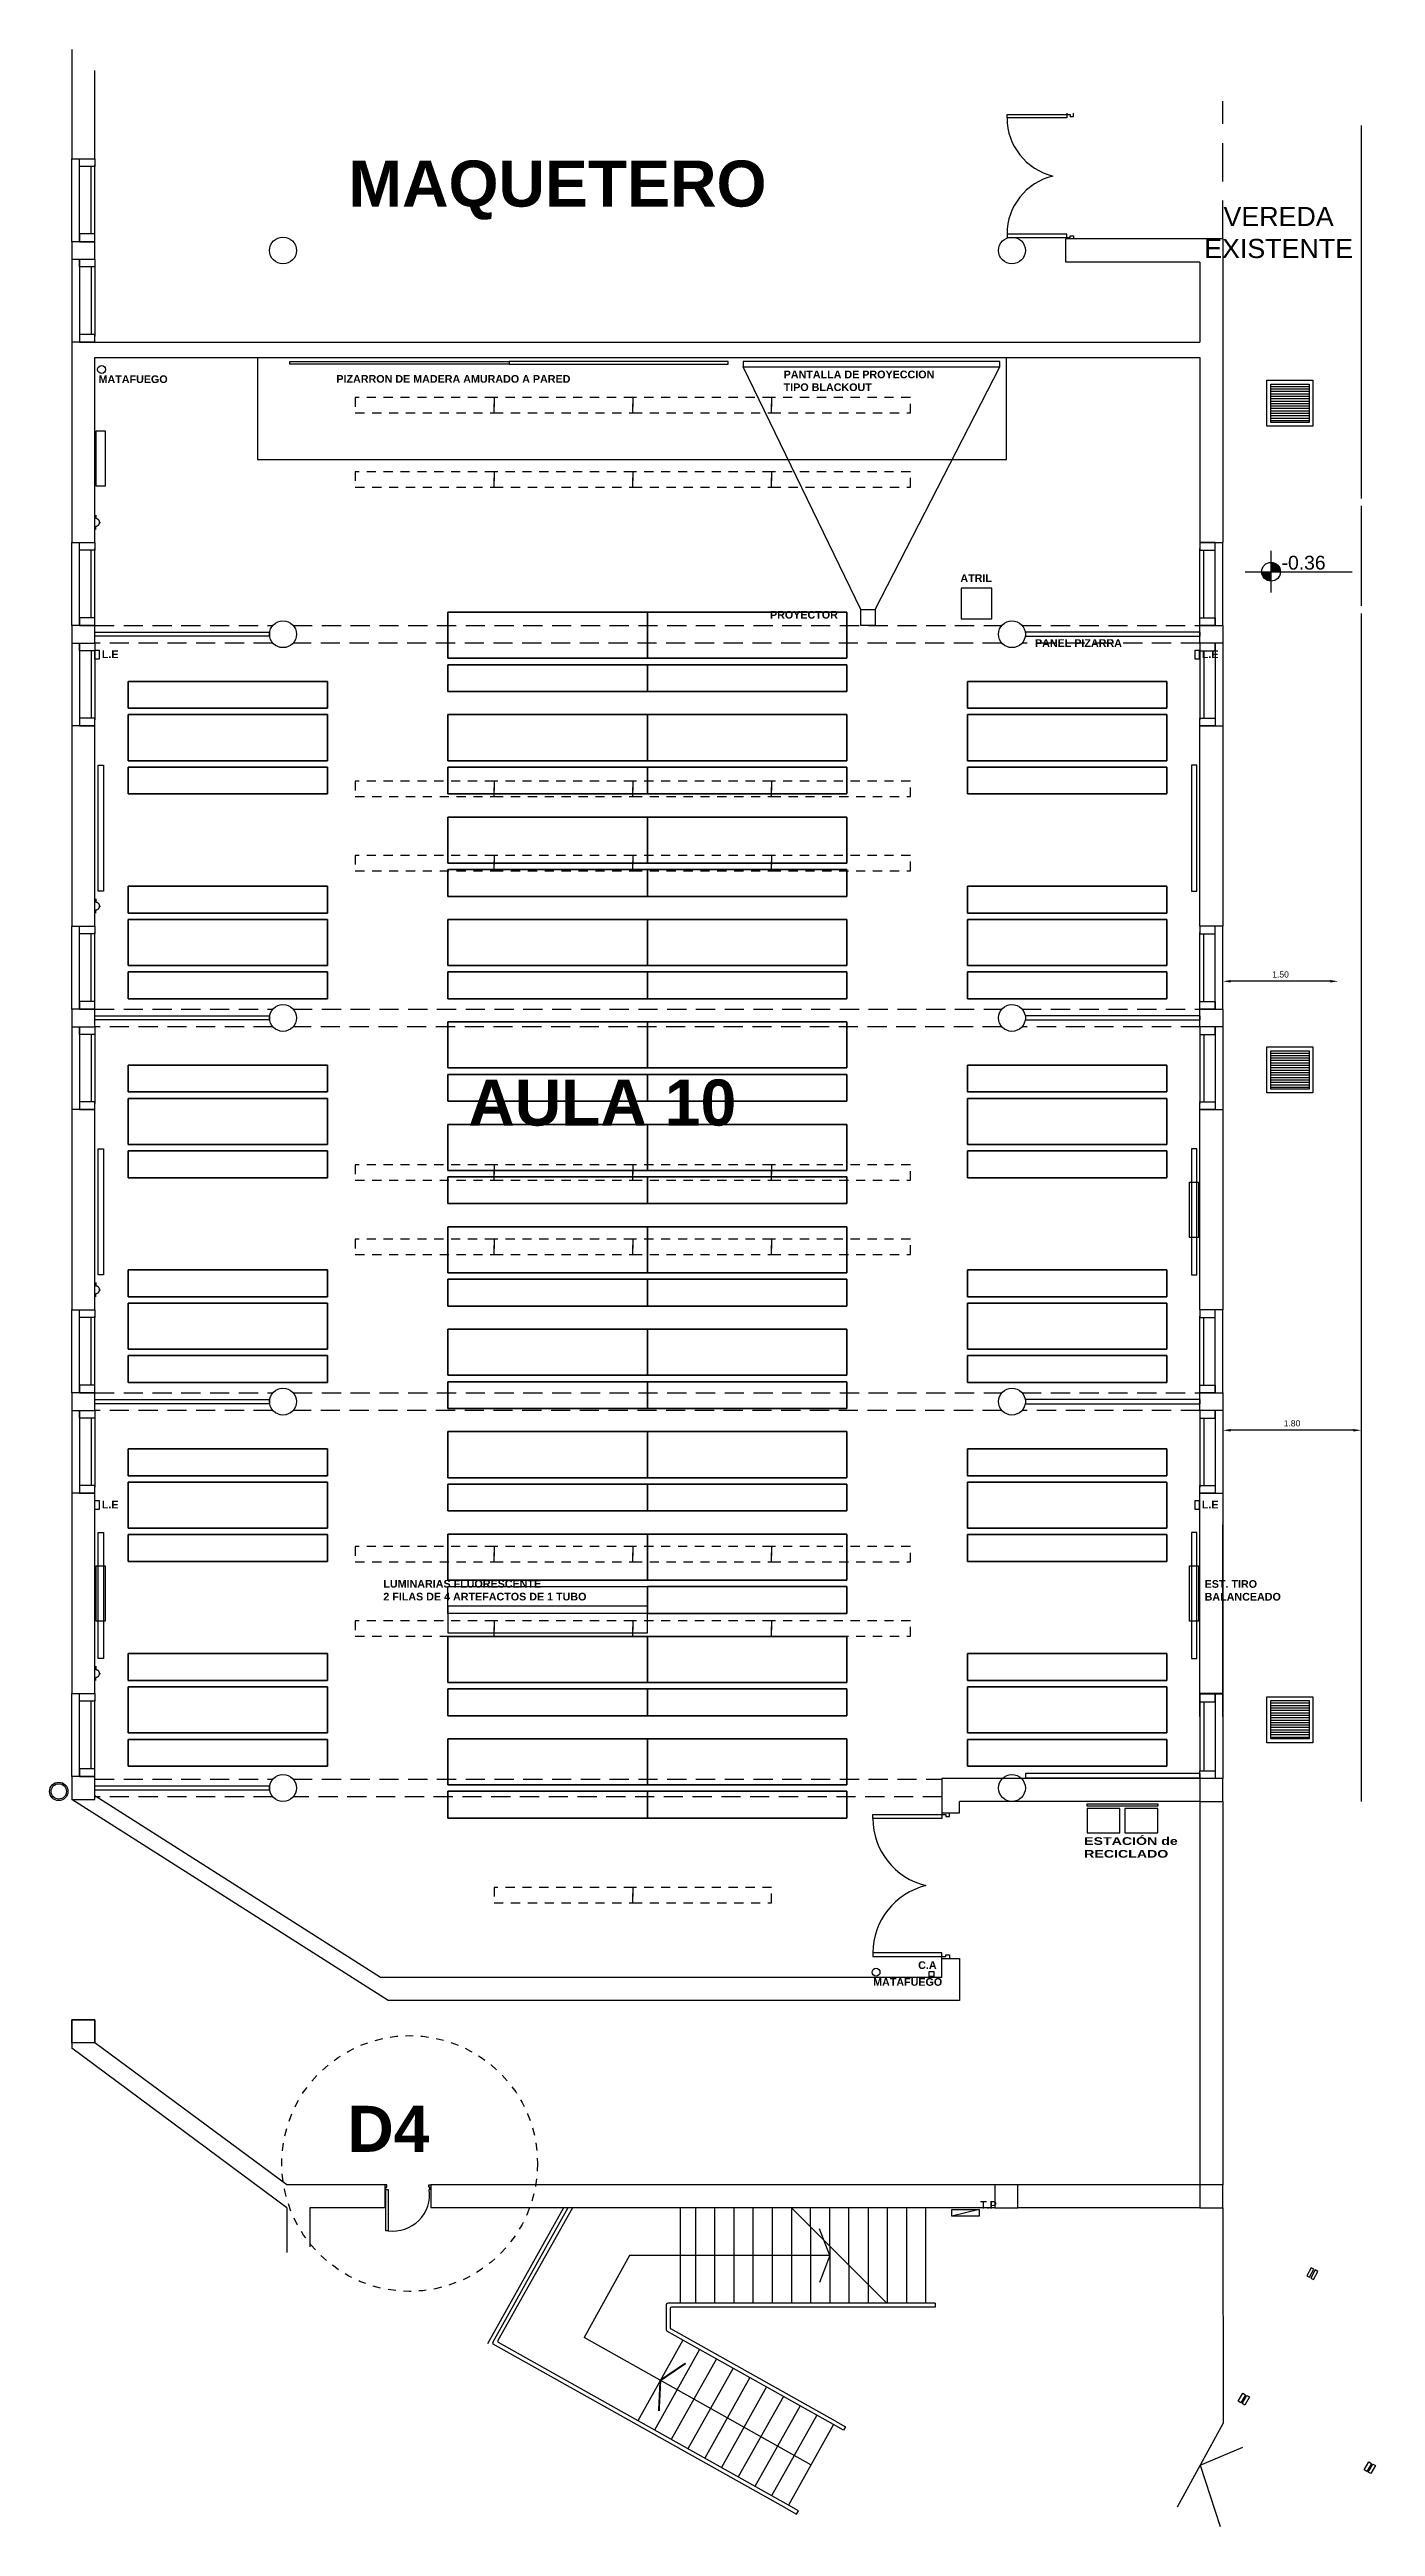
# Model space of a CAD drawing. Header units: millimetres. Extents: x 1842.4 to 1859.6, y 982.4 to 1014.6.
import ezdxf

# ---------------------------------------------------------------- set-up
doc = ezdxf.new("R2010")
doc.units = ezdxf.units.MM
doc.linetypes.add('ACAD_ISO02W100', pattern=[15, 12, -3])
doc.linetypes.add('DASHED', pattern=[0.75, 0.5, -0.25])
for name, color, linetype in [('01', 1, 'Continuous'), ('1', 1, 'Continuous'), ('A-CARPINTERIAS PUERTAS', 2, 'Continuous'), ('A-CARPINTERIAS VENTANAS', 2, 'Continuous'), ('A-ESCALERAS', 6, 'Continuous'), ('A-MUROS', 5, 'Continuous'), ('A-PROYECCION', 3, 'DASHED'), ('BLOQUES', 1, 'Continuous'), ('dib - muro vista2', 2, 'Continuous'), ('dib - texto', 2, 'Continuous'), ('dib-carp vista 1', 1, 'Continuous'), ('dib-columnas', 6, 'Continuous'), ('dib-revoque', 14, 'Continuous'), ('E-COLUMNAS CILINDRICAS', 6, 'Continuous'), ('ESTRUCTURA', 6, 'Continuous'), ('ESTUFAS', 50, 'Continuous'), ('iluminacion LED', 10, 'Continuous'), ('IN dib', 1, 'Continuous'), ('LUZ EMERGENCIA', 2, 'Continuous'), ('matafuegos', 1, 'Continuous'), ('mobiliario aulas', 7, 'Continuous'), ('MUROS', 4, 'Continuous'), ('SOLADOS EXTERIORES', 8, 'Continuous'), ('sonido', 1, 'Continuous'), ('T-LOCALES', 7, 'Continuous'), ('TABLERO PRINCIPAL', 1, 'Continuous'), ('TEXTO1-100', 1, 'Continuous'), ('tomas', 10, 'Continuous'), ('VISTA', 1, 'Continuous'), ('VISTA2', 2, 'Continuous')]:
    doc.layers.add(name, color=color, linetype=linetype)
doc.layers.add('SUPERFICIES', color=6, linetype='Continuous', plot=False)
doc.styles.add('ARIAL', font='swisseb.ttf', dxfattribs={"width": 1.32})
doc.styles.get("Standard").update_dxf_attribs({"font": 'arial.ttf'})
doc.styles.add('STYLE1', font='swisseb.ttf', dxfattribs={"width": 1.32})
doc.styles.add('STYLE2', font='arial.ttf')
doc.dimstyles.new('COTAS2', dxfattribs={"dimtxt": 0.2, "dimasz": 0.25, "dimexe": 0.2, "dimexo": 0.2, "dimgap": 0.12, "dimtad": 1, "dimzin": 0, "dimdsep": 46, "dimtxsty": 'STYLE2', "dimcen": 2.5, "dimse1": 1, "dimse2": 1, "dimclrd": 1, "dimclre": 1, "dimclrt": 2, "dimadec": 0, "dimazin": 0, "dimtfac": 1, "dimtdec": 4, "dimtofl": 0, "dimtmove": 1, "dimatfit": 3, "dimfxl": 1, "dimtolj": 1, "dimtzin": 0, "dimarcsym": 0})

# ---------------------------------------------------------------- blocks, each defined once
blk = doc.blocks.new('P90DOBLE')
at = {"color": 3}
for points in [[(-0.00254, 0.04764), (-0.00254, 0.04637), (-0.0254, 0.04637), (-0.0254, 0.04764)], [(-0.00254, 0.00062), (-0.00254, 0.00189), (-0.0254, 0.00189), (-0.0254, 0.00062)]]:
    blk.add_lwpolyline(points, close=True, dxfattribs=at)
at = {"color": 2}
for points in [[(-0.00254, 0.04826), (-0.00254, 0.04764), (-0.00127, 0.04764), (-0.00127, 0.047), (0, 0.047), (0, 0.04764), (0, 0.04764), (0, 0.04826)], [(-0.00254, 0), (-0.00254, 0.00062), (-0.00127, 0.00062), (-0.00127, 0.00126), (0, 0.00126), (0, 0.00062), (0, 0.00062), (0, 0)]]:
    blk.add_lwpolyline(points, dxfattribs=at)
at = {"color": 1}
for centre, start, end in [((-0.00254, 0.04637), 180, 256.57303), ((-0.00254, 0.00189), 103.42697, 180)]:
    blk.add_arc(centre, 0.02286, start, end, dxfattribs=at)
blk = doc.blocks.new('SIMB cota nivel planta')
at = {"layer": '1'}
h = blk.add_hatch(color=256, dxfattribs=at)
h.dxf.hatch_style = 1
h.paths.add_polyline_path([(0, 0), (-0.122, 0, 0.414214), (0, -0.122)])
h = blk.add_hatch(color=256, dxfattribs=at)
h.dxf.hatch_style = 1
h.paths.add_polyline_path([(0, 0.122), (0, 0), (0.122, 0, 0.414214)])
for points in [[(-0.339, 0), (1.057, 0), (1.057, 0)], [(0, -0.271), (0, 0.271), (0, 0.271)]]:
    blk.add_lwpolyline(points, dxfattribs=at)
blk.add_circle((0, 0), 0.122, dxfattribs=at)
at = {"layer": '1', "style": 'STYLE2'}
blk.add_attdef('+/-0.00', (0.137, 0.028), '', height=0.18, dxfattribs=at)
blk = doc.blocks.new('*D146')
at = {"layer": '01', "color": 1, "lineweight": -2, "transparency": 16777216}
blk.add_line((-690.91, 221.43), (-692.21, 221.43), dxfattribs=at)
at = {"layer": '01', "color": 1, "transparency": 16777216}
for points in [[(-692.21, 221.447), (-692.21, 221.414), (-692.31, 221.43)], [(-690.91, 221.447), (-690.91, 221.414), (-690.81, 221.43)]]:
    blk.add_solid(points, dxfattribs=at)
at = {"layer": '01', "color": 2, "transparency": 16777216, "insert": (-691.56, 221.519), "char_height": 0.08, "attachment_point": 5, "style": 'STYLE2'}
blk.add_mtext('\\A1;1.50', dxfattribs=at)
blk = doc.blocks.new('*D147')
at = {"layer": '01', "color": 1, "lineweight": -2, "transparency": 16777216}
blk.add_line((-690.61, 215.58), (-692.21, 215.58), dxfattribs=at)
at = {"layer": '01', "color": 1, "transparency": 16777216}
for points in [[(-692.21, 215.596), (-692.21, 215.563), (-692.31, 215.58)], [(-690.61, 215.596), (-690.61, 215.563), (-690.51, 215.58)]]:
    blk.add_solid(points, dxfattribs=at)
at = {"layer": '01', "color": 2, "transparency": 16777216, "insert": (-691.41, 215.669), "char_height": 0.08, "attachment_point": 5, "style": 'STYLE2'}
blk.add_mtext('\\A1;1.80', dxfattribs=at)
blk = doc.blocks.new('aula10')
at = {"layer": 'IN dib', "ltscale": 0.1}
h = blk.add_hatch(dxfattribs=at)
h.set_pattern_fill('LINE,_O', color=256, scale=0.01, angle=180)
h.set_pattern_definition([(180, (-297.306374, 7e-07), (-4e-18, -0.03175), [])])
h.paths.add_polyline_path([(-691.688, 229.213), (-691.188, 229.213), (-691.188, 228.713), (-691.688, 228.713)])
h = blk.add_hatch(dxfattribs=at)
h.set_pattern_fill('LINE,_O', color=256, scale=0.01, angle=180)
h.set_pattern_definition([(180, (-297.306374, -8.686763), (-4e-18, -0.03175), [])])
h.paths.add_polyline_path([(-691.688, 220.526), (-691.188, 220.526), (-691.188, 220.026), (-691.688, 220.026)])
h = blk.add_hatch(dxfattribs=at)
h.set_pattern_fill('LINE,_O', color=256, scale=0.01, angle=180)
h.set_pattern_definition([(180, (-297.306374, -17.155912), (-4e-18, -0.03175), [])])
h.paths.add_polyline_path([(-691.688, 212.057), (-691.188, 212.057), (-691.188, 211.557), (-691.688, 211.557)])
at = {"color": 2}
for points in [[(-703.233, 205.685), (-703.221, 205.685), (-703.221, 205.717), (-703.205, 205.717), (-703.205, 205.749), (-703.221, 205.749), (-703.221, 205.749), (-703.233, 205.749)], [(-702.633, 205.685), (-702.645, 205.685), (-702.645, 205.717), (-702.661, 205.717), (-702.661, 205.749), (-702.645, 205.749), (-702.645, 205.749), (-702.633, 205.749)]]:
    blk.add_lwpolyline(points, dxfattribs=at)
at = {"color": 3}
blk.add_lwpolyline([(-703.221, 205.685), (-703.189, 205.685), (-703.189, 205.149), (-703.221, 205.149)], close=True, dxfattribs=at)
at = {"layer": '1'}
for p, q in [((-690.51, 232.581), (-690.51, 227.724)), ((-690.51, 227.624), (-690.51, 226.324)), ((-690.51, 226.224), (-690.51, 221.215))]:
    blk.add_line(p, q, dxfattribs=at)
blk.add_lwpolyline([(-693.16, 210.682), (-694.082, 210.682), (-694.082, 210.712), (-693.16, 210.712)], close=True, dxfattribs=at)
for points in [[(-693.652, 210.652), (-694.082, 210.652)], [(-694.082, 210.652), (-694.082, 210.332), (-693.652, 210.332), (-693.652, 210.652)], [(-693.16, 210.652), (-693.59, 210.652)], [(-693.59, 210.652), (-693.59, 210.332), (-693.16, 210.332), (-693.16, 210.652)]]:
    blk.add_lwpolyline(points, dxfattribs=at)
at = {"layer": 'A-CARPINTERIAS VENTANAS'}
for p, q in [((-707.31, 231.068), (-707.31, 232.148)), ((-707.21, 231.068), (-707.21, 232.068)), ((-707.01, 231.168), (-707.01, 232.068)), ((-707.06, 231.168), (-707.06, 232.048)), ((-707.31, 230.838), (-707.31, 229.758)), ((-707.21, 230.838), (-707.21, 229.838)), ((-707.06, 230.738), (-707.06, 229.858)), ((-707.01, 230.738), (-707.01, 229.838)), ((-707.31, 226.068), (-707.31, 227.148)), ((-707.21, 226.068), (-707.21, 227.068)), ((-707.06, 226.168), (-707.06, 227.048)), ((-707.01, 226.168), (-707.01, 227.068)), ((-692.61, 226.168), (-692.61, 227.068)), ((-692.56, 226.168), (-692.56, 227.048)), ((-692.41, 226.068), (-692.41, 227.068)), ((-692.31, 226.068), (-692.31, 227.148)), ((-707.31, 225.838), (-707.31, 224.758)), ((-707.21, 225.838), (-707.21, 224.838)), ((-707.06, 225.738), (-707.06, 224.858)), ((-707.01, 225.738), (-707.01, 224.838)), ((-692.61, 225.738), (-692.61, 224.838)), ((-692.56, 225.738), (-692.56, 224.858)), ((-692.41, 225.838), (-692.41, 224.838)), ((-692.31, 225.838), (-692.31, 224.758)), ((-707.31, 221.068), (-707.31, 222.148)), ((-707.21, 221.068), (-707.21, 222.068)), ((-707.01, 221.168), (-707.01, 222.068)), ((-692.61, 221.168), (-692.61, 222.068)), ((-692.41, 221.068), (-692.41, 222.068)), ((-692.31, 221.068), (-692.31, 222.148)), ((-707.06, 221.168), (-707.06, 222.048)), ((-692.56, 221.168), (-692.56, 222.048)), ((-707.31, 220.838), (-707.31, 219.758)), ((-707.21, 220.838), (-707.21, 219.838)), ((-692.41, 220.838), (-692.41, 219.838)), ((-692.31, 220.838), (-692.31, 219.758)), ((-707.06, 220.738), (-707.06, 219.858)), ((-707.01, 220.738), (-707.01, 219.838)), ((-692.61, 220.738), (-692.61, 219.838)), ((-692.56, 220.738), (-692.56, 219.858)), ((-707.31, 216.068), (-707.31, 217.148)), ((-707.21, 216.068), (-707.21, 217.068)), ((-707.06, 216.168), (-707.06, 217.048)), ((-707.01, 216.168), (-707.01, 217.068)), ((-692.61, 216.168), (-692.61, 217.068)), ((-692.56, 216.168), (-692.56, 217.048)), ((-692.41, 216.068), (-692.41, 217.068)), ((-692.31, 216.068), (-692.31, 217.148)), ((-707.31, 215.838), (-707.31, 214.758)), ((-707.21, 215.838), (-707.21, 214.838)), ((-707.06, 215.738), (-707.06, 214.858)), ((-707.01, 215.738), (-707.01, 214.838)), ((-692.61, 215.738), (-692.61, 214.838)), ((-692.56, 215.738), (-692.56, 214.858)), ((-692.41, 215.838), (-692.41, 214.838)), ((-692.31, 215.838), (-692.31, 214.758)), ((-707.31, 211.068), (-707.31, 212.148)), ((-707.21, 211.068), (-707.21, 212.068)), ((-707.01, 211.168), (-707.01, 212.068)), ((-692.41, 212.143), (-692.41, 211.143)), ((-692.31, 212.143), (-692.31, 211.043)), ((-707.06, 211.168), (-707.06, 212.048)), ((-692.61, 212.043), (-692.61, 211.143)), ((-692.56, 212.043), (-692.56, 211.143))]:
    blk.add_line(p, q, dxfattribs=at)
for points in [[(-707.01, 232.148), (-707.01, 232.048), (-707.21, 232.048), (-707.21, 232.148)], [(-707.01, 231.068), (-707.01, 231.168), (-707.21, 231.168), (-707.21, 231.068)], [(-707.01, 230.838), (-707.01, 230.738), (-707.21, 230.738), (-707.21, 230.838)], [(-707.01, 229.758), (-707.01, 229.858), (-707.21, 229.858), (-707.21, 229.758)], [(-707.01, 227.148), (-707.01, 227.048), (-707.21, 227.048), (-707.21, 227.148)], [(-692.61, 227.148), (-692.61, 227.048), (-692.41, 227.048), (-692.41, 227.148)], [(-707.01, 226.068), (-707.01, 226.168), (-707.21, 226.168), (-707.21, 226.068)], [(-692.61, 226.068), (-692.61, 226.168), (-692.41, 226.168), (-692.41, 226.068)], [(-707.01, 225.838), (-707.01, 225.738), (-707.21, 225.738), (-707.21, 225.838)], [(-692.61, 225.838), (-692.61, 225.738), (-692.41, 225.738), (-692.41, 225.838)], [(-707.01, 224.758), (-707.01, 224.858), (-707.21, 224.858), (-707.21, 224.758)], [(-692.61, 224.758), (-692.61, 224.858), (-692.41, 224.858), (-692.41, 224.758)], [(-707.01, 222.148), (-707.01, 222.048), (-707.21, 222.048), (-707.21, 222.148)], [(-692.61, 222.148), (-692.61, 222.048), (-692.41, 222.048), (-692.41, 222.148)], [(-707.01, 221.068), (-707.01, 221.168), (-707.21, 221.168), (-707.21, 221.068)], [(-692.61, 221.068), (-692.61, 221.168), (-692.41, 221.168), (-692.41, 221.068)], [(-707.01, 220.838), (-707.01, 220.738), (-707.21, 220.738), (-707.21, 220.838)], [(-692.61, 220.838), (-692.61, 220.738), (-692.41, 220.738), (-692.41, 220.838)], [(-707.01, 219.758), (-707.01, 219.858), (-707.21, 219.858), (-707.21, 219.758)], [(-692.61, 219.758), (-692.61, 219.858), (-692.41, 219.858), (-692.41, 219.758)], [(-707.01, 217.148), (-707.01, 217.048), (-707.21, 217.048), (-707.21, 217.148)], [(-692.61, 217.148), (-692.61, 217.048), (-692.41, 217.048), (-692.41, 217.148)], [(-707.01, 216.068), (-707.01, 216.168), (-707.21, 216.168), (-707.21, 216.068)], [(-692.61, 216.068), (-692.61, 216.168), (-692.41, 216.168), (-692.41, 216.068)], [(-707.01, 215.838), (-707.01, 215.738), (-707.21, 215.738), (-707.21, 215.838)], [(-692.61, 215.838), (-692.61, 215.738), (-692.41, 215.738), (-692.41, 215.838)], [(-707.01, 214.758), (-707.01, 214.858), (-707.21, 214.858), (-707.21, 214.758)], [(-692.61, 214.758), (-692.61, 214.858), (-692.41, 214.858), (-692.41, 214.758)], [(-707.01, 212.148), (-707.01, 212.048), (-707.21, 212.048), (-707.21, 212.148)], [(-692.61, 212.143), (-692.61, 212.043), (-692.41, 212.043), (-692.41, 212.143)], [(-707.01, 211.068), (-707.01, 211.168), (-707.21, 211.168), (-707.21, 211.068)], [(-692.61, 211.043), (-692.61, 211.143), (-692.41, 211.143), (-692.41, 211.043)]]:
    blk.add_lwpolyline(points, close=True, dxfattribs=at)
at = {"layer": 'A-ESCALERAS'}
for p, q in [((-699.385, 205.449), (-699.385, 204.204)), ((-699.185, 205.449), (-699.185, 204.204)), ((-698.935, 205.449), (-698.935, 204.204)), ((-698.685, 205.449), (-698.685, 204.204)), ((-698.435, 205.449), (-698.435, 204.204)), ((-698.185, 205.449), (-698.185, 204.204)), ((-697.935, 205.449), (-697.935, 204.204)), ((-696.689, 204.204), (-697.935, 205.449)), ((-697.685, 205.199), (-697.685, 205.449)), ((-697.435, 204.949), (-697.435, 205.449)), ((-697.185, 204.699), (-697.185, 205.449)), ((-696.935, 205.449), (-696.935, 204.449)), ((-696.685, 205.449), (-696.685, 204.204)), ((-696.435, 205.449), (-696.435, 204.204)), ((-696.185, 205.449), (-696.185, 204.204)), ((-697.685, 205.199), (-697.685, 204.204)), ((-700.042, 204.826), (-700.636, 203.756)), ((-697.435, 204.826), (-700.042, 204.826)), ((-697.435, 204.949), (-697.435, 204.204)), ((-697.185, 204.699), (-697.185, 204.204)), ((-697.679, 202.099), (-700.636, 203.756)), ((-699.348, 203.724), (-699.936, 202.674)), ((-699.13, 203.602), (-699.718, 202.552)), ((-698.912, 203.48), (-699.5, 202.429)), ((-698.912, 203.48), (-699.5, 202.429)), ((-698.694, 203.357), (-699.282, 202.307)), ((-698.476, 203.235), (-699.064, 202.185)), ((-698.257, 203.113), (-698.846, 202.063)), ((-698.039, 202.991), (-698.628, 201.941)), ((-697.821, 202.868), (-698.41, 201.818)), ((-697.603, 202.746), (-698.192, 201.696)), ((-697.385, 202.624), (-697.974, 201.574))]:
    blk.add_line(p, q, dxfattribs=at)
for points in [[(-697.435, 204.826), (-697.569, 205.176)], [(-697.435, 204.826), (-697.569, 204.476)]]:
    blk.add_lwpolyline(points, dxfattribs=at)
at = {"layer": 'A-ESCALERAS', "const_width": 0.025}
for points in [[(-699.642, 203.199), (-699.313, 203.422)], [(-699.642, 203.199), (-699.661, 202.801)]]:
    blk.add_lwpolyline(points, dxfattribs=at)
at = {"layer": 'A-MUROS'}
for p, q in [((-692.61, 211.849), (-692.61, 214.349)), ((-692.31, 211.849), (-692.31, 214.349)), ((-707.01, 207.898), (-707.31, 207.898)), ((-707.31, 207.898), (-707.31, 207.526)), ((-707.01, 207.598), (-707.01, 207.898)), ((-704.511, 205.749), (-707.01, 207.598)), ((-704.511, 205.449), (-707.31, 207.526)), ((-703.233, 205.749), (-704.511, 205.749)), ((-695.285, 205.749), (-702.633, 205.749)), ((-704.511, 205.449), (-704.511, 204.865)), ((-703.233, 205.449), (-704.211, 205.449)), ((-704.211, 205.449), (-704.211, 204.939)), ((-695.285, 205.449), (-702.633, 205.449))]:
    blk.add_line(p, q, dxfattribs=at)
blk.add_lwpolyline([(-707.01, 207.598), (-707.31, 207.598), (-707.31, 207.898), (-707.01, 207.898)], close=True, dxfattribs=at)
for points in [[(-703.233, 205.749), (-703.233, 205.449)], [(-702.633, 205.749), (-702.633, 205.449)]]:
    blk.add_lwpolyline(points, dxfattribs=at)
at = {"layer": 'A-PROYECCION'}
blk.add_line((-692.31, 231.103), (-692.31, 232.901), dxfattribs=at)
at = {"layer": 'A-PROYECCION', "ltscale": 0.04}
blk.add_circle((-702.909, 206.025), 1.667, dxfattribs=at)
at = {"layer": 'BLOQUES'}
blk.add_arc((-703.127, 205.622), 0.478, 262.5014, 7.6335, dxfattribs=at)
at = {"layer": 'dib - muro vista2'}
for points in [[(-691.219, 204.561), (-691.184, 204.542), (-691.127, 204.648), (-691.162, 204.667)], [(-691.166, 204.533), (-691.131, 204.514), (-691.074, 204.62), (-691.11, 204.638)], [(-692.053, 203.032), (-692.018, 203.012), (-692.076, 202.907), (-692.111, 202.927)], [(-692, 203.003), (-691.965, 202.983), (-692.023, 202.878), (-692.058, 202.898)], [(-690.41, 202.138), (-690.375, 202.118), (-690.434, 202.013), (-690.469, 202.033)], [(-690.41, 202.138), (-690.375, 202.118), (-690.434, 202.013), (-690.469, 202.033)], [(-690.358, 202.109), (-690.323, 202.089), (-690.381, 201.984), (-690.416, 202.004)], [(-690.358, 202.109), (-690.323, 202.089), (-690.381, 201.984), (-690.416, 202.004)]]:
    blk.add_lwpolyline(points, close=True, dxfattribs=at)
at = {"layer": 'dib-carp vista 1'}
for p, q in [((-692.61, 210.743), (-692.61, 205.749)), ((-692.31, 210.743), (-692.31, 205.749)), ((-692.61, 205.749), (-694.985, 205.749)), ((-692.61, 205.449), (-694.985, 205.449))]:
    blk.add_line(p, q, dxfattribs=at)
at = {"layer": 'dib-columnas'}
blk.add_circle((-707.482, 210.874), 0.1, dxfattribs=at)
blk.add_circle((-707.482, 210.874), 0.1, dxfattribs=at)
at = {"layer": 'dib-revoque'}
blk.add_circle((-707.482, 210.874), 0.12, dxfattribs=at)
blk.add_circle((-707.482, 210.874), 0.12, dxfattribs=at)
at = {"layer": 'E-COLUMNAS CILINDRICAS'}
for centre in [(-704.56, 230.953), (-704.56, 225.953), (-695.06, 225.953), (-704.56, 220.953), (-695.06, 220.953), (-704.56, 215.953), (-695.06, 215.953), (-704.56, 210.918), (-695.06, 210.918)]:
    blk.add_circle(centre, 0.175, dxfattribs=at)
at = {"layer": 'ESTRUCTURA'}
for points in [[(-692.61, 210.743), (-692.31, 210.743), (-692.31, 211.043), (-692.61, 211.043)], [(-695.285, 205.449), (-694.985, 205.449), (-694.985, 205.749), (-695.285, 205.749)], [(-692.61, 205.449), (-692.31, 205.449), (-692.31, 205.749), (-692.61, 205.749)]]:
    blk.add_lwpolyline(points, close=True, dxfattribs=at)
blk.add_circle((-695.06, 230.953), 0.175, dxfattribs=at)
at = {"layer": 'ESTUFAS', "linetype": 'ACAD_ISO02W100'}
for points in [[(-706.878, 228.605), (-706.878, 227.883), (-706.993, 227.883), (-706.993, 228.605)], [(-692.631, 218.814), (-692.631, 218.092), (-692.746, 218.092), (-692.746, 218.814)], [(-706.878, 213.814), (-706.878, 213.092), (-706.993, 213.092), (-706.993, 213.814)], [(-692.631, 213.814), (-692.631, 213.092), (-692.746, 213.092), (-692.746, 213.814)]]:
    blk.add_lwpolyline(points, close=True, dxfattribs=at)
at = {"layer": 'iluminacion LED', "linetype": 'ACAD_ISO02W100', "ltscale": 0.01}
for points in [[(-701.809, 228.837), (-701.809, 229.037), (-703.618, 229.037), (-703.618, 228.837)], [(-700, 228.837), (-700, 229.037), (-701.809, 229.037), (-701.809, 228.837)], [(-698.192, 228.837), (-698.192, 229.037), (-700, 229.037), (-700, 228.837)], [(-696.383, 228.837), (-696.383, 229.037), (-698.192, 229.037), (-698.192, 228.837)], [(-701.809, 227.87), (-701.809, 228.07), (-703.618, 228.07), (-703.618, 227.87)], [(-700, 227.87), (-700, 228.07), (-701.809, 228.07), (-701.809, 227.87)], [(-698.192, 227.87), (-698.192, 228.07), (-700, 228.07), (-700, 227.87)], [(-696.383, 227.87), (-696.383, 228.07), (-698.192, 228.07), (-698.192, 227.87)], [(-701.809, 223.837), (-701.809, 224.037), (-703.618, 224.037), (-703.618, 223.837)], [(-700, 223.837), (-700, 224.037), (-701.809, 224.037), (-701.809, 223.837)], [(-698.192, 223.837), (-698.192, 224.037), (-700, 224.037), (-700, 223.837)], [(-696.383, 223.837), (-696.383, 224.037), (-698.192, 224.037), (-698.192, 223.837)], [(-701.809, 222.87), (-701.809, 223.07), (-703.618, 223.07), (-703.618, 222.87)], [(-700, 222.87), (-700, 223.07), (-701.809, 223.07), (-701.809, 222.87)], [(-698.192, 222.87), (-698.192, 223.07), (-700, 223.07), (-700, 222.87)], [(-696.383, 222.87), (-696.383, 223.07), (-698.192, 223.07), (-698.192, 222.87)], [(-701.809, 218.837), (-701.809, 219.037), (-703.618, 219.037), (-703.618, 218.837)], [(-700, 218.837), (-700, 219.037), (-701.809, 219.037), (-701.809, 218.837)], [(-698.192, 218.837), (-698.192, 219.037), (-700, 219.037), (-700, 218.837)], [(-696.383, 218.837), (-696.383, 219.037), (-698.192, 219.037), (-698.192, 218.837)], [(-701.809, 217.87), (-701.809, 218.07), (-703.618, 218.07), (-703.618, 217.87)], [(-700, 217.87), (-700, 218.07), (-701.809, 218.07), (-701.809, 217.87)], [(-698.192, 217.87), (-698.192, 218.07), (-700, 218.07), (-700, 217.87)], [(-696.383, 217.87), (-696.383, 218.07), (-698.192, 218.07), (-698.192, 217.87)], [(-701.809, 213.864), (-701.809, 214.064), (-703.618, 214.064), (-703.618, 213.864)], [(-700, 213.864), (-700, 214.064), (-701.809, 214.064), (-701.809, 213.864)], [(-698.192, 213.864), (-698.192, 214.064), (-700, 214.064), (-700, 213.864)], [(-696.383, 213.864), (-696.383, 214.064), (-698.192, 214.064), (-698.192, 213.864)], [(-701.809, 212.897), (-701.809, 213.097), (-703.618, 213.097), (-703.618, 212.897)], [(-700, 212.897), (-700, 213.097), (-701.809, 213.097), (-701.809, 212.897)], [(-698.192, 212.897), (-698.192, 213.097), (-700, 213.097), (-700, 212.897)], [(-696.383, 212.897), (-696.383, 213.097), (-698.192, 213.097), (-698.192, 212.897)], [(-700, 209.423), (-700, 209.623), (-701.809, 209.623), (-701.809, 209.423)], [(-698.192, 209.423), (-698.192, 209.623), (-700, 209.623), (-700, 209.423)]]:
    blk.add_lwpolyline(points, close=True, dxfattribs=at)
at = {"layer": 'IN dib', "ltscale": 0.1}
for points in [[(-691.738, 229.263), (-691.138, 229.263), (-691.138, 228.663), (-691.738, 228.663)], [(-691.688, 229.213), (-691.188, 229.213), (-691.188, 228.713), (-691.688, 228.713)], [(-691.738, 220.576), (-691.138, 220.576), (-691.138, 219.976), (-691.738, 219.976)], [(-691.688, 220.526), (-691.188, 220.526), (-691.188, 220.026), (-691.688, 220.026)], [(-691.738, 212.107), (-691.138, 212.107), (-691.138, 211.507), (-691.738, 211.507)], [(-691.688, 212.057), (-691.188, 212.057), (-691.188, 211.557), (-691.688, 211.557)]]:
    blk.add_lwpolyline(points, close=True, dxfattribs=at)
at = {"layer": 'LUZ EMERGENCIA'}
for points in [[(-706.956, 225.745), (-706.956, 225.628), (-707.01, 225.628), (-707.01, 225.745)], [(-692.62, 225.745), (-692.62, 225.628), (-692.674, 225.628), (-692.674, 225.745)], [(-706.956, 214.665), (-706.956, 214.548), (-707.01, 214.548), (-707.01, 214.665)], [(-692.62, 214.665), (-692.62, 214.548), (-692.674, 214.548), (-692.674, 214.665)]]:
    blk.add_lwpolyline(points, close=True, dxfattribs=at)
at = {"layer": 'matafuegos'}
for centre in [(-706.924, 229.402), (-696.831, 208.518)]:
    blk.add_circle(centre, 0.0511, dxfattribs=at)
at = {"layer": 'mobiliario aulas'}
for p, q in [((-704.892, 229.558), (-704.892, 228.231)), ((-695.129, 228.231), (-695.129, 229.558)), ((-704.892, 228.231), (-695.129, 228.231))]:
    blk.add_line(p, q, dxfattribs=at)
for points in [[(-704.469, 229.508), (-701.614, 229.508), (-701.614, 229.47), (-704.469, 229.47)], [(-698.758, 229.508), (-701.614, 229.508), (-701.614, 229.47), (-698.758, 229.47)], [(-704.735, 225.926), (-707.01, 225.926), (-707.01, 225.981), (-704.735, 225.981)], [(-694.885, 225.926), (-692.609, 225.926), (-692.609, 225.981), (-694.885, 225.981)], [(-706.968, 224.248), (-706.899, 224.248), (-706.899, 222.604), (-706.968, 222.604)], [(-692.652, 224.248), (-692.721, 224.248), (-692.721, 222.604), (-692.652, 222.604)], [(-704.735, 220.926), (-707.01, 220.926), (-707.01, 220.981), (-704.735, 220.981)], [(-694.885, 220.926), (-692.609, 220.926), (-692.609, 220.981), (-694.885, 220.981)], [(-706.968, 219.248), (-706.899, 219.248), (-706.899, 217.604), (-706.968, 217.604)], [(-692.652, 219.248), (-692.721, 219.248), (-692.721, 217.604), (-692.652, 217.604)], [(-704.735, 215.926), (-707.01, 215.926), (-707.01, 215.981), (-704.735, 215.981)], [(-694.885, 215.926), (-692.609, 215.926), (-692.609, 215.981), (-694.885, 215.981)], [(-706.968, 214.248), (-706.899, 214.248), (-706.899, 212.604), (-706.968, 212.604)], [(-692.652, 214.248), (-692.721, 214.248), (-692.721, 212.604), (-692.652, 212.604)], [(-694.885, 211.052), (-692.609, 211.052), (-692.609, 211.107), (-694.885, 211.107)], [(-704.735, 210.891), (-707.01, 210.891), (-707.01, 210.946), (-704.735, 210.946)]]:
    blk.add_lwpolyline(points, close=True, dxfattribs=at)
at = {"layer": 'mobiliario aulas', "linetype": 'ACAD_ISO02W100'}
for points in [[(-695.723, 226.553), (-695.723, 226.153), (-695.323, 226.153), (-695.323, 226.553), (-695.723, 226.553)], [(-702.41, 225.64), (-702.41, 226.24), (-699.81, 226.24), (-699.81, 225.64), (-702.41, 225.64)], [(-699.81, 225.64), (-699.81, 226.24), (-702.41, 226.24), (-702.41, 225.64), (-699.81, 225.64)], [(-699.81, 225.64), (-699.81, 226.24), (-697.21, 226.24), (-697.21, 225.64), (-699.81, 225.64)], [(-697.21, 225.64), (-697.21, 226.24), (-699.81, 226.24), (-699.81, 225.64), (-697.21, 225.64)], [(-706.578, 224.988), (-706.578, 225.338), (-703.978, 225.338), (-703.978, 224.988), (-706.578, 224.988)], [(-703.978, 224.988), (-703.978, 225.338), (-706.578, 225.338), (-706.578, 224.988), (-703.978, 224.988)], [(-702.41, 225.556), (-702.41, 225.206), (-699.81, 225.206), (-699.81, 225.556), (-702.41, 225.556)], [(-699.81, 225.556), (-699.81, 225.206), (-702.41, 225.206), (-702.41, 225.556), (-699.81, 225.556)], [(-699.81, 225.556), (-699.81, 225.206), (-697.21, 225.206), (-697.21, 225.556), (-699.81, 225.556)], [(-697.21, 225.556), (-697.21, 225.206), (-699.81, 225.206), (-699.81, 225.556), (-697.21, 225.556)], [(-693.041, 224.988), (-693.041, 225.338), (-695.641, 225.338), (-695.641, 224.988), (-693.041, 224.988)], [(-695.641, 224.988), (-695.641, 225.338), (-693.041, 225.338), (-693.041, 224.988), (-695.641, 224.988)], [(-706.578, 224.305), (-706.578, 224.905), (-703.978, 224.905), (-703.978, 224.305), (-706.578, 224.305)], [(-703.978, 224.305), (-703.978, 224.905), (-706.578, 224.905), (-706.578, 224.305), (-703.978, 224.305)], [(-702.41, 224.305), (-702.41, 224.905), (-699.81, 224.905), (-699.81, 224.305), (-702.41, 224.305)], [(-699.81, 224.305), (-699.81, 224.905), (-702.41, 224.905), (-702.41, 224.305), (-699.81, 224.305)], [(-699.81, 224.305), (-699.81, 224.905), (-697.21, 224.905), (-697.21, 224.305), (-699.81, 224.305)], [(-697.21, 224.305), (-697.21, 224.905), (-699.81, 224.905), (-699.81, 224.305), (-697.21, 224.305)], [(-693.041, 224.305), (-693.041, 224.905), (-695.641, 224.905), (-695.641, 224.305), (-693.041, 224.305)], [(-695.641, 224.305), (-695.641, 224.905), (-693.041, 224.905), (-693.041, 224.305), (-695.641, 224.305)], [(-706.578, 224.221), (-706.578, 223.871), (-703.978, 223.871), (-703.978, 224.221), (-706.578, 224.221)], [(-703.978, 224.221), (-703.978, 223.871), (-706.578, 223.871), (-706.578, 224.221), (-703.978, 224.221)], [(-702.41, 224.221), (-702.41, 223.871), (-699.81, 223.871), (-699.81, 224.221), (-702.41, 224.221)], [(-699.81, 224.221), (-699.81, 223.871), (-702.41, 223.871), (-702.41, 224.221), (-699.81, 224.221)], [(-699.81, 224.221), (-699.81, 223.871), (-697.21, 223.871), (-697.21, 224.221), (-699.81, 224.221)], [(-697.21, 224.221), (-697.21, 223.871), (-699.81, 223.871), (-699.81, 224.221), (-697.21, 224.221)], [(-693.041, 224.221), (-693.041, 223.871), (-695.641, 223.871), (-695.641, 224.221), (-693.041, 224.221)], [(-695.641, 224.221), (-695.641, 223.871), (-693.041, 223.871), (-693.041, 224.221), (-695.641, 224.221)], [(-702.41, 222.97), (-702.41, 223.57), (-699.81, 223.57), (-699.81, 222.97), (-702.41, 222.97)], [(-699.81, 222.97), (-699.81, 223.57), (-702.41, 223.57), (-702.41, 222.97), (-699.81, 222.97)], [(-699.81, 222.97), (-699.81, 223.57), (-697.21, 223.57), (-697.21, 222.97), (-699.81, 222.97)], [(-697.21, 222.97), (-697.21, 223.57), (-699.81, 223.57), (-699.81, 222.97), (-697.21, 222.97)], [(-702.41, 222.887), (-702.41, 222.537), (-699.81, 222.537), (-699.81, 222.887), (-702.41, 222.887)], [(-699.81, 222.887), (-699.81, 222.537), (-702.41, 222.537), (-702.41, 222.887), (-699.81, 222.887)], [(-699.81, 222.887), (-699.81, 222.537), (-697.21, 222.537), (-697.21, 222.887), (-699.81, 222.887)], [(-697.21, 222.887), (-697.21, 222.537), (-699.81, 222.537), (-699.81, 222.887), (-697.21, 222.887)], [(-706.578, 222.319), (-706.578, 222.669), (-703.978, 222.669), (-703.978, 222.319), (-706.578, 222.319)], [(-703.978, 222.319), (-703.978, 222.669), (-706.578, 222.669), (-706.578, 222.319), (-703.978, 222.319)], [(-693.041, 222.319), (-693.041, 222.669), (-695.641, 222.669), (-695.641, 222.319), (-693.041, 222.319)], [(-695.641, 222.319), (-695.641, 222.669), (-693.041, 222.669), (-693.041, 222.319), (-695.641, 222.319)], [(-706.578, 221.636), (-706.578, 222.236), (-703.978, 222.236), (-703.978, 221.636), (-706.578, 221.636)], [(-703.978, 221.636), (-703.978, 222.236), (-706.578, 222.236), (-706.578, 221.636), (-703.978, 221.636)], [(-702.41, 221.636), (-702.41, 222.236), (-699.81, 222.236), (-699.81, 221.636), (-702.41, 221.636)], [(-699.81, 221.636), (-699.81, 222.236), (-702.41, 222.236), (-702.41, 221.636), (-699.81, 221.636)], [(-699.81, 221.636), (-699.81, 222.236), (-697.21, 222.236), (-697.21, 221.636), (-699.81, 221.636)], [(-697.21, 221.636), (-697.21, 222.236), (-699.81, 222.236), (-699.81, 221.636), (-697.21, 221.636)], [(-693.041, 221.636), (-693.041, 222.236), (-695.641, 222.236), (-695.641, 221.636), (-693.041, 221.636)], [(-695.641, 221.636), (-695.641, 222.236), (-693.041, 222.236), (-693.041, 221.636), (-695.641, 221.636)], [(-706.578, 221.552), (-706.578, 221.202), (-703.978, 221.202), (-703.978, 221.552), (-706.578, 221.552)], [(-703.978, 221.552), (-703.978, 221.202), (-706.578, 221.202), (-706.578, 221.552), (-703.978, 221.552)], [(-702.41, 221.552), (-702.41, 221.202), (-699.81, 221.202), (-699.81, 221.552), (-702.41, 221.552)], [(-699.81, 221.552), (-699.81, 221.202), (-702.41, 221.202), (-702.41, 221.552), (-699.81, 221.552)], [(-699.81, 221.552), (-699.81, 221.202), (-697.21, 221.202), (-697.21, 221.552), (-699.81, 221.552)], [(-697.21, 221.552), (-697.21, 221.202), (-699.81, 221.202), (-699.81, 221.552), (-697.21, 221.552)], [(-693.041, 221.552), (-693.041, 221.202), (-695.641, 221.202), (-695.641, 221.552), (-693.041, 221.552)], [(-695.641, 221.552), (-695.641, 221.202), (-693.041, 221.202), (-693.041, 221.552), (-695.641, 221.552)], [(-702.41, 220.301), (-702.41, 220.901), (-699.81, 220.901), (-699.81, 220.301), (-702.41, 220.301)], [(-699.81, 220.301), (-699.81, 220.901), (-702.41, 220.901), (-702.41, 220.301), (-699.81, 220.301)], [(-699.81, 220.301), (-699.81, 220.901), (-697.21, 220.901), (-697.21, 220.301), (-699.81, 220.301)], [(-697.21, 220.301), (-697.21, 220.901), (-699.81, 220.901), (-699.81, 220.301), (-697.21, 220.301)], [(-706.578, 219.988), (-706.578, 220.338), (-703.978, 220.338), (-703.978, 219.988), (-706.578, 219.988)], [(-703.978, 219.988), (-703.978, 220.338), (-706.578, 220.338), (-706.578, 219.988), (-703.978, 219.988)], [(-702.41, 220.217), (-702.41, 219.867), (-699.81, 219.867), (-699.81, 220.217), (-702.41, 220.217)], [(-699.81, 220.217), (-699.81, 219.867), (-702.41, 219.867), (-702.41, 220.217), (-699.81, 220.217)], [(-699.81, 220.217), (-699.81, 219.867), (-697.21, 219.867), (-697.21, 220.217), (-699.81, 220.217)], [(-697.21, 220.217), (-697.21, 219.867), (-699.81, 219.867), (-699.81, 220.217), (-697.21, 220.217)], [(-693.041, 219.988), (-693.041, 220.338), (-695.641, 220.338), (-695.641, 219.988), (-693.041, 219.988)], [(-695.641, 219.988), (-695.641, 220.338), (-693.041, 220.338), (-693.041, 219.988), (-695.641, 219.988)], [(-706.578, 219.305), (-706.578, 219.905), (-703.978, 219.905), (-703.978, 219.305), (-706.578, 219.305)], [(-703.978, 219.305), (-703.978, 219.905), (-706.578, 219.905), (-706.578, 219.305), (-703.978, 219.305)], [(-693.041, 219.305), (-693.041, 219.905), (-695.641, 219.905), (-695.641, 219.305), (-693.041, 219.305)], [(-695.641, 219.305), (-695.641, 219.905), (-693.041, 219.905), (-693.041, 219.305), (-695.641, 219.305)], [(-702.41, 218.966), (-702.41, 219.566), (-699.81, 219.566), (-699.81, 218.966), (-702.41, 218.966)], [(-699.81, 218.966), (-699.81, 219.566), (-702.41, 219.566), (-702.41, 218.966), (-699.81, 218.966)], [(-699.81, 218.966), (-699.81, 219.566), (-697.21, 219.566), (-697.21, 218.966), (-699.81, 218.966)], [(-697.21, 218.966), (-697.21, 219.566), (-699.81, 219.566), (-699.81, 218.966), (-697.21, 218.966)], [(-706.578, 219.221), (-706.578, 218.871), (-703.978, 218.871), (-703.978, 219.221), (-706.578, 219.221)], [(-703.978, 219.221), (-703.978, 218.871), (-706.578, 218.871), (-706.578, 219.221), (-703.978, 219.221)], [(-693.041, 219.221), (-693.041, 218.871), (-695.641, 218.871), (-695.641, 219.221), (-693.041, 219.221)], [(-695.641, 219.221), (-695.641, 218.871), (-693.041, 218.871), (-693.041, 219.221), (-695.641, 219.221)], [(-702.41, 218.883), (-702.41, 218.533), (-699.81, 218.533), (-699.81, 218.883), (-702.41, 218.883)], [(-699.81, 218.883), (-699.81, 218.533), (-702.41, 218.533), (-702.41, 218.883), (-699.81, 218.883)], [(-699.81, 218.883), (-699.81, 218.533), (-697.21, 218.533), (-697.21, 218.883), (-699.81, 218.883)], [(-697.21, 218.883), (-697.21, 218.533), (-699.81, 218.533), (-699.81, 218.883), (-697.21, 218.883)], [(-702.41, 217.632), (-702.41, 218.232), (-699.81, 218.232), (-699.81, 217.632), (-702.41, 217.632)], [(-699.81, 217.632), (-699.81, 218.232), (-702.41, 218.232), (-702.41, 217.632), (-699.81, 217.632)], [(-699.81, 217.632), (-699.81, 218.232), (-697.21, 218.232), (-697.21, 217.632), (-699.81, 217.632)], [(-697.21, 217.632), (-697.21, 218.232), (-699.81, 218.232), (-699.81, 217.632), (-697.21, 217.632)], [(-706.578, 217.319), (-706.578, 217.669), (-703.978, 217.669), (-703.978, 217.319), (-706.578, 217.319)], [(-703.978, 217.319), (-703.978, 217.669), (-706.578, 217.669), (-706.578, 217.319), (-703.978, 217.319)], [(-702.41, 217.548), (-702.41, 217.198), (-699.81, 217.198), (-699.81, 217.548), (-702.41, 217.548)], [(-699.81, 217.548), (-699.81, 217.198), (-702.41, 217.198), (-702.41, 217.548), (-699.81, 217.548)], [(-699.81, 217.548), (-699.81, 217.198), (-697.21, 217.198), (-697.21, 217.548), (-699.81, 217.548)], [(-697.21, 217.548), (-697.21, 217.198), (-699.81, 217.198), (-699.81, 217.548), (-697.21, 217.548)], [(-693.041, 217.319), (-693.041, 217.669), (-695.641, 217.669), (-695.641, 217.319), (-693.041, 217.319)], [(-695.641, 217.319), (-695.641, 217.669), (-693.041, 217.669), (-693.041, 217.319), (-695.641, 217.319)], [(-706.578, 216.636), (-706.578, 217.236), (-703.978, 217.236), (-703.978, 216.636), (-706.578, 216.636)], [(-703.978, 216.636), (-703.978, 217.236), (-706.578, 217.236), (-706.578, 216.636), (-703.978, 216.636)], [(-693.041, 216.636), (-693.041, 217.236), (-695.641, 217.236), (-695.641, 216.636), (-693.041, 216.636)], [(-695.641, 216.636), (-695.641, 217.236), (-693.041, 217.236), (-693.041, 216.636), (-695.641, 216.636)], [(-702.41, 216.297), (-702.41, 216.897), (-699.81, 216.897), (-699.81, 216.297), (-702.41, 216.297)], [(-699.81, 216.297), (-699.81, 216.897), (-702.41, 216.897), (-702.41, 216.297), (-699.81, 216.297)], [(-699.81, 216.297), (-699.81, 216.897), (-697.21, 216.897), (-697.21, 216.297), (-699.81, 216.297)], [(-697.21, 216.297), (-697.21, 216.897), (-699.81, 216.897), (-699.81, 216.297), (-697.21, 216.297)], [(-706.578, 216.552), (-706.578, 216.202), (-703.978, 216.202), (-703.978, 216.552), (-706.578, 216.552)], [(-703.978, 216.552), (-703.978, 216.202), (-706.578, 216.202), (-706.578, 216.552), (-703.978, 216.552)], [(-693.041, 216.552), (-693.041, 216.202), (-695.641, 216.202), (-695.641, 216.552), (-693.041, 216.552)], [(-695.641, 216.552), (-695.641, 216.202), (-693.041, 216.202), (-693.041, 216.552), (-695.641, 216.552)], [(-702.41, 216.213), (-702.41, 215.863), (-699.81, 215.863), (-699.81, 216.213), (-702.41, 216.213)], [(-699.81, 216.213), (-699.81, 215.863), (-702.41, 215.863), (-702.41, 216.213), (-699.81, 216.213)], [(-699.81, 216.213), (-699.81, 215.863), (-697.21, 215.863), (-697.21, 216.213), (-699.81, 216.213)], [(-697.21, 216.213), (-697.21, 215.863), (-699.81, 215.863), (-699.81, 216.213), (-697.21, 216.213)], [(-706.578, 214.988), (-706.578, 215.338), (-703.978, 215.338), (-703.978, 214.988), (-706.578, 214.988)], [(-703.978, 214.988), (-703.978, 215.338), (-706.578, 215.338), (-706.578, 214.988), (-703.978, 214.988)], [(-702.41, 214.962), (-702.41, 215.562), (-699.81, 215.562), (-699.81, 214.962), (-702.41, 214.962)], [(-699.81, 214.962), (-699.81, 215.562), (-702.41, 215.562), (-702.41, 214.962), (-699.81, 214.962)], [(-699.81, 214.962), (-699.81, 215.562), (-697.21, 215.562), (-697.21, 214.962), (-699.81, 214.962)], [(-697.21, 214.962), (-697.21, 215.562), (-699.81, 215.562), (-699.81, 214.962), (-697.21, 214.962)], [(-693.041, 214.988), (-693.041, 215.338), (-695.641, 215.338), (-695.641, 214.988), (-693.041, 214.988)], [(-695.641, 214.988), (-695.641, 215.338), (-693.041, 215.338), (-693.041, 214.988), (-695.641, 214.988)], [(-706.578, 214.305), (-706.578, 214.905), (-703.978, 214.905), (-703.978, 214.305), (-706.578, 214.305)], [(-703.978, 214.305), (-703.978, 214.905), (-706.578, 214.905), (-706.578, 214.305), (-703.978, 214.305)], [(-702.41, 214.879), (-702.41, 214.529), (-699.81, 214.529), (-699.81, 214.879), (-702.41, 214.879)], [(-699.81, 214.879), (-699.81, 214.529), (-702.41, 214.529), (-702.41, 214.879), (-699.81, 214.879)], [(-699.81, 214.879), (-699.81, 214.529), (-697.21, 214.529), (-697.21, 214.879), (-699.81, 214.879)], [(-697.21, 214.879), (-697.21, 214.529), (-699.81, 214.529), (-699.81, 214.879), (-697.21, 214.879)], [(-693.041, 214.305), (-693.041, 214.905), (-695.641, 214.905), (-695.641, 214.305), (-693.041, 214.305)], [(-695.641, 214.305), (-695.641, 214.905), (-693.041, 214.905), (-693.041, 214.305), (-695.641, 214.305)], [(-706.578, 214.221), (-706.578, 213.871), (-703.978, 213.871), (-703.978, 214.221), (-706.578, 214.221)], [(-703.978, 214.221), (-703.978, 213.871), (-706.578, 213.871), (-706.578, 214.221), (-703.978, 214.221)], [(-702.41, 213.627), (-702.41, 214.227), (-699.81, 214.227), (-699.81, 213.627), (-702.41, 213.627)], [(-699.81, 213.627), (-699.81, 214.227), (-702.41, 214.227), (-702.41, 213.627), (-699.81, 213.627)], [(-699.81, 213.627), (-699.81, 214.227), (-697.21, 214.227), (-697.21, 213.627), (-699.81, 213.627)], [(-697.21, 213.627), (-697.21, 214.227), (-699.81, 214.227), (-699.81, 213.627), (-697.21, 213.627)], [(-693.041, 214.221), (-693.041, 213.871), (-695.641, 213.871), (-695.641, 214.221), (-693.041, 214.221)], [(-695.641, 214.221), (-695.641, 213.871), (-693.041, 213.871), (-693.041, 214.221), (-695.641, 214.221)], [(-699.81, 213.544), (-699.81, 213.194), (-702.41, 213.194), (-702.41, 213.544), (-699.81, 213.544)], [(-699.81, 213.544), (-699.81, 213.194), (-697.21, 213.194), (-697.21, 213.544), (-699.81, 213.544)], [(-697.21, 213.544), (-697.21, 213.194), (-699.81, 213.194), (-699.81, 213.544), (-697.21, 213.544)], [(-702.41, 213.288), (-702.41, 212.938), (-699.81, 212.938), (-699.81, 213.288), (-702.41, 213.288)], [(-702.41, 212.293), (-702.41, 212.893), (-699.81, 212.893), (-699.81, 212.293), (-702.41, 212.293)], [(-699.81, 212.293), (-699.81, 212.893), (-702.41, 212.893), (-702.41, 212.293), (-699.81, 212.293)], [(-699.81, 212.293), (-699.81, 212.893), (-697.21, 212.893), (-697.21, 212.293), (-699.81, 212.293)], [(-697.21, 212.293), (-697.21, 212.893), (-699.81, 212.893), (-699.81, 212.293), (-697.21, 212.293)], [(-706.578, 212.319), (-706.578, 212.669), (-703.978, 212.669), (-703.978, 212.319), (-706.578, 212.319)], [(-703.978, 212.319), (-703.978, 212.669), (-706.578, 212.669), (-706.578, 212.319), (-703.978, 212.319)], [(-693.041, 212.319), (-693.041, 212.669), (-695.641, 212.669), (-695.641, 212.319), (-693.041, 212.319)], [(-695.641, 212.319), (-695.641, 212.669), (-693.041, 212.669), (-693.041, 212.319), (-695.641, 212.319)], [(-706.578, 211.636), (-706.578, 212.236), (-703.978, 212.236), (-703.978, 211.636), (-706.578, 211.636)], [(-703.978, 211.636), (-703.978, 212.236), (-706.578, 212.236), (-706.578, 211.636), (-703.978, 211.636)], [(-702.41, 212.209), (-702.41, 211.859), (-699.81, 211.859), (-699.81, 212.209), (-702.41, 212.209)], [(-699.81, 212.209), (-699.81, 211.859), (-702.41, 211.859), (-702.41, 212.209), (-699.81, 212.209)], [(-699.81, 212.209), (-699.81, 211.859), (-697.21, 211.859), (-697.21, 212.209), (-699.81, 212.209)], [(-697.21, 212.209), (-697.21, 211.859), (-699.81, 211.859), (-699.81, 212.209), (-697.21, 212.209)], [(-693.041, 211.636), (-693.041, 212.236), (-695.641, 212.236), (-695.641, 211.636), (-693.041, 211.636)], [(-695.641, 211.636), (-695.641, 212.236), (-693.041, 212.236), (-693.041, 211.636), (-695.641, 211.636)], [(-706.578, 211.552), (-706.578, 211.202), (-703.978, 211.202), (-703.978, 211.552), (-706.578, 211.552)], [(-703.978, 211.552), (-703.978, 211.202), (-706.578, 211.202), (-706.578, 211.552), (-703.978, 211.552)], [(-702.41, 210.958), (-702.41, 211.558), (-699.81, 211.558), (-699.81, 210.958), (-702.41, 210.958)], [(-699.81, 210.958), (-699.81, 211.558), (-702.41, 211.558), (-702.41, 210.958), (-699.81, 210.958)], [(-699.81, 210.958), (-699.81, 211.558), (-697.21, 211.558), (-697.21, 210.958), (-699.81, 210.958)], [(-697.21, 210.958), (-697.21, 211.558), (-699.81, 211.558), (-699.81, 210.958), (-697.21, 210.958)], [(-693.041, 211.552), (-693.041, 211.202), (-695.641, 211.202), (-695.641, 211.552), (-693.041, 211.552)], [(-695.641, 211.552), (-695.641, 211.202), (-693.041, 211.202), (-693.041, 211.552), (-695.641, 211.552)], [(-702.41, 210.875), (-702.41, 210.525), (-699.81, 210.525), (-699.81, 210.875), (-702.41, 210.875)], [(-699.81, 210.875), (-699.81, 210.525), (-702.41, 210.525), (-702.41, 210.875), (-699.81, 210.875)], [(-699.81, 210.875), (-699.81, 210.525), (-697.21, 210.525), (-697.21, 210.875), (-699.81, 210.875)], [(-697.21, 210.875), (-697.21, 210.525), (-699.81, 210.525), (-699.81, 210.875), (-697.21, 210.875)]]:
    blk.add_lwpolyline(points, dxfattribs=at)
at = {"layer": 'MUROS'}
blk.add_line((-692.31, 212.143), (-692.61, 212.143), dxfattribs=at)
at = {"layer": 'SOLADOS EXTERIORES'}
for p, q in [((-690.51, 232.581), (-690.51, 227.723)), ((-697.03, 226.276), (-698.564, 229.438)), ((-696.843, 226.276), (-695.22, 229.438)), ((-690.51, 226.223), (-690.51, 210.743)), ((-700.903, 205.449), (-701.896, 203.677)), ((-696.935, 204.449), (-696.935, 204.204))]:
    blk.add_line(p, q, dxfattribs=at)
for points in [[(-692.31, 205.449), (-692.309, 202.642), (-692.907, 201.545)], [(-692.608, 202.094), (-692.05, 202.33)], [(-692.608, 202.094), (-692.346, 201.296)]]:
    blk.add_lwpolyline(points, dxfattribs=at)
at = {"layer": 'sonido', "linetype": 'ACAD_ISO02W100'}
for points in [[(-698.564, 229.438), (-695.22, 229.438), (-695.22, 229.508), (-698.564, 229.508)], [(-697.03, 226.276), (-696.843, 226.276), (-696.843, 226.068), (-697.03, 226.068)]]:
    blk.add_lwpolyline(points, close=True, dxfattribs=at)
at = {"layer": 'SUPERFICIES'}
for p, q in [((-692.31, 231.103), (-694.36, 231.103)), ((-694.36, 230.803), (-694.36, 231.103)), ((-692.31, 231.103), (-692.31, 227.148)), ((-692.61, 230.803), (-694.36, 230.803)), ((-692.61, 230.803), (-692.61, 229.758)), ((-707.01, 229.758), (-692.61, 229.758)), ((-707.01, 229.558), (-692.61, 229.558)), ((-692.61, 229.558), (-692.61, 227.148)), ((-692.61, 227.148), (-692.31, 227.148)), ((-703.191, 208.149), (-707.31, 210.768)), ((-703.29, 208.449), (-707.01, 210.814)), ((-692.61, 211.043), (-695.972, 211.043)), ((-695.972, 211.043), (-695.972, 210.596)), ((-695.182, 211.043), (-695.972, 211.043)), ((-695.972, 211.043), (-695.972, 210.596)), ((-692.61, 211.043), (-694.937, 211.043)), ((-692.61, 210.743), (-695.742, 210.743)), ((-692.61, 210.743), (-695.742, 210.743)), ((-695.972, 208.449), (-703.29, 208.449)), ((-695.972, 208.149), (-703.191, 208.149))]:
    blk.add_line(p, q, dxfattribs=at)
for points in [[(-707.31, 233.572), (-707.31, 232.148), (-707.01, 232.148), (-707.01, 233.298)], [(-707.01, 229.758), (-707.31, 229.758), (-707.31, 227.148), (-707.01, 227.148), (-707.01, 229.558)], [(-695.972, 210.596), (-695.742, 210.596), (-695.742, 210.743)], [(-695.972, 210.596), (-695.742, 210.596), (-695.742, 210.743)], [(-695.972, 208.449), (-695.972, 208.696), (-695.742, 208.696), (-695.742, 208.149), (-695.972, 208.149)]]:
    blk.add_lwpolyline(points, dxfattribs=at)
for points in [[(-707.31, 230.838), (-707.01, 230.838), (-707.01, 231.068), (-707.31, 231.068)], [(-707.31, 225.838), (-707.01, 225.838), (-707.01, 226.068), (-707.31, 226.068)], [(-692.31, 225.838), (-692.61, 225.838), (-692.61, 226.068), (-692.31, 226.068)], [(-707.31, 222.148), (-707.01, 222.148), (-707.01, 224.758), (-707.31, 224.758)], [(-692.31, 222.148), (-692.61, 222.148), (-692.61, 224.758), (-692.31, 224.758)], [(-707.31, 220.838), (-707.01, 220.838), (-707.01, 221.068), (-707.31, 221.068)], [(-692.31, 220.838), (-692.61, 220.838), (-692.61, 221.068), (-692.31, 221.068)], [(-707.31, 217.148), (-707.01, 217.148), (-707.01, 219.758), (-707.31, 219.758)], [(-692.31, 217.148), (-692.61, 217.148), (-692.61, 219.758), (-692.31, 219.758)], [(-707.31, 215.838), (-707.01, 215.838), (-707.01, 216.068), (-707.31, 216.068)], [(-692.31, 215.838), (-692.61, 215.838), (-692.61, 216.068), (-692.31, 216.068)], [(-707.31, 212.148), (-707.01, 212.148), (-707.01, 214.758), (-707.31, 214.758)], [(-692.31, 212.148), (-692.61, 212.148), (-692.61, 214.758), (-692.31, 214.758)], [(-707.31, 210.768), (-707.01, 210.768), (-707.01, 211.068), (-707.31, 211.068)]]:
    blk.add_lwpolyline(points, close=True, dxfattribs=at)
at = {"layer": 'TABLERO PRINCIPAL', "linetype": 'ACAD_ISO02W100'}
blk.add_line((-695.487, 205.426), (-695.845, 205.337), dxfattribs=at)
for points in [[(-696.138, 208.527), (-696.08, 208.527), (-696.08, 208.46), (-696.138, 208.46)], [(-695.487, 205.426), (-695.487, 205.337), (-695.845, 205.337), (-695.845, 205.426)]]:
    blk.add_lwpolyline(points, close=True, dxfattribs=at)
at = {"layer": 'tomas', "linetype": 'ACAD_ISO02W100'}
for p, q in [((-706.999, 227.505), (-706.999, 227.46)), ((-706.999, 227.317), (-706.999, 227.36)), ((-706.949, 227.41), (-706.937, 227.41)), ((-706.999, 222.505), (-706.999, 222.46)), ((-706.949, 222.41), (-706.937, 222.41)), ((-706.999, 222.317), (-706.999, 222.36)), ((-706.999, 217.505), (-706.999, 217.46)), ((-706.999, 217.317), (-706.999, 217.36)), ((-706.949, 217.41), (-706.937, 217.41)), ((-706.999, 212.505), (-706.999, 212.46)), ((-706.949, 212.41), (-706.937, 212.41)), ((-706.999, 212.317), (-706.999, 212.36))]:
    blk.add_line(p, q, dxfattribs=at)
for centre in [(-706.999, 227.41), (-706.999, 222.41), (-706.999, 217.41), (-706.999, 212.41)]:
    blk.add_arc(centre, 0.0497, 270, 90, dxfattribs=at)
at = {"layer": 'VISTA'}
for p, q in [((-700.846, 205.449), (-701.827, 203.699)), ((-700.788, 205.449), (-701.759, 203.718)), ((-699.566, 204.184), (-699.566, 203.858)), ((-696.316, 204.204), (-699.546, 204.204)), ((-696.062, 204.204), (-699.546, 204.204)), ((-699.516, 204.134), (-699.516, 203.887)), ((-696.062, 204.154), (-699.496, 204.154)), ((-696.062, 204.204), (-696.062, 204.154)), ((-697.998, 201.53), (-701.819, 203.671)), ((-697.974, 201.574), (-701.751, 203.691)), ((-697.385, 202.624), (-699.556, 203.84)), ((-697.361, 202.668), (-699.506, 203.87)), ((-697.254, 202.551), (-697.385, 202.624)), ((-697.361, 202.668), (-697.23, 202.594)), ((-697.23, 202.594), (-697.254, 202.551)), ((-697.998, 201.53), (-697.867, 201.457)), ((-697.843, 201.501), (-697.974, 201.574)), ((-697.867, 201.457), (-697.843, 201.501))]:
    blk.add_line(p, q, dxfattribs=at)
for centre, start, end in [((-699.546, 204.184), 90, 180), ((-699.496, 204.134), 90, 180), ((-701.809, 203.689), 150.7361, 240.7361), ((-701.741, 203.708), 150.7361, 240.7361), ((-699.546, 203.858), 180, 240.7361), ((-699.496, 203.887), 180, 240.7361)]:
    blk.add_arc(centre, 0.02, start, end, dxfattribs=at)
at = {"layer": 'VISTA2', "linetype": 'DASHED', "ltscale": 0.5}
for p, q in [((-707.01, 226.068), (-704.692, 226.068)), ((-704.428, 226.068), (-695.192, 226.068)), ((-694.928, 226.068), (-692.61, 226.068)), ((-704.692, 225.838), (-707.01, 225.838)), ((-695.192, 225.838), (-704.428, 225.838)), ((-692.61, 225.838), (-694.928, 225.838)), ((-707.01, 221.068), (-704.692, 221.068)), ((-704.692, 220.838), (-707.01, 220.838)), ((-704.428, 221.068), (-695.192, 221.068)), ((-695.192, 220.838), (-704.428, 220.838)), ((-694.928, 221.068), (-692.61, 221.068)), ((-692.61, 220.838), (-694.928, 220.838)), ((-707.01, 216.068), (-704.692, 216.068)), ((-704.428, 216.068), (-695.192, 216.068)), ((-694.928, 216.068), (-692.61, 216.068)), ((-704.692, 215.838), (-707.01, 215.838)), ((-695.192, 215.838), (-704.428, 215.838)), ((-692.61, 215.838), (-694.928, 215.838)), ((-707.01, 211.033), (-704.692, 211.033)), ((-704.692, 210.803), (-707.01, 210.803)), ((-704.428, 211.033), (-695.972, 211.033)), ((-695.972, 210.803), (-704.428, 210.803))]:
    blk.add_line(p, q, dxfattribs=at)
at = {"layer": '1'}
blk.add_blockref('SIMB cota nivel planta', (-691.683, 226.767), dxfattribs=at).add_auto_attribs({'+/-0.00': '-0.36'})
at = {"layer": 'A-CARPINTERIAS PUERTAS', "xscale": 39.37007874016012, "yscale": 39.37007874016012, "zscale": 39.37007874016012}
blk.add_blockref('P90DOBLE', (-695.872, 208.696), dxfattribs=at)
at = {"layer": 'BLOQUES', "xscale": 34.00337937467783, "yscale": 34.00337937467783, "zscale": 34.00337937467783}
blk.add_blockref('P90DOBLE', (-694.26, 231.103), dxfattribs=at)
at = {"layer": 'dib - texto', "attachment_point": 1, "style": 'STYLE1'}
for s, insert, char_height, width in [('{\\fArial|b1|i0|c0|p34;MAQUETERO }', (-703.706, 232.125), 0.6, 20.056), ('{\\fArial|b1|i0|c0|p34;AULA 10}', (-702.145, 220.15), 0.6, 20.056), ('ESTACIÓN de RECICLADO', (-694.119, 210.277), 0.1, 2.0056), ('{\\fArial|b1|i0|c0|p34;D4}', (-703.722, 206.777), 0.6, 20.056)]:
    blk.add_mtext(s, dxfattribs=dict(at, insert=insert, char_height=char_height, width=width))
at = {"layer": 'T-LOCALES', "ltscale": 0.5, "char_height": 0.1, "width": 5.62056, "attachment_point": 1, "style": 'ARIAL'}
for s, insert in [('{\\fSwis721 Lt BT|b1|i0|c0|p34;MATAFUEGO}', (-706.963, 229.326)), ('{\\fSwis721 Lt BT|b1|i0|c0|p34;PIZARRON DE MADERA AMURADO A PARED}', (-703.864, 229.33)), ('{\\fSwis721 Lt BT|b1|i0|c0|p34;PANTALLA DE PROYECCION\\PTIPO BLACKOUT}', (-698.035, 229.388)), ('{\\fSwis721 Lt BT|b1|i0|c0|p34;ATRIL }', (-695.732, 226.733)), ('{\\fSwis721 Lt BT|b1|i0|c0|p34;PROYECTOR}', (-698.213, 226.256)), ('{\\fSwis721 Lt BT|b1|i0|c0|p34;L.E}', (-706.921, 225.741)), ('{\\fSwis721 Lt BT|b1|i0|c0|p34; PANEL PIZARRA}', (-694.799, 225.888)), ('{\\fSwis721 Lt BT|b1|i0|c0|p34;L.E}', (-692.585, 225.741)), ('{\\fSwis721 Lt BT|b1|i0|c0|p34;L.E}', (-706.921, 214.661)), ('{\\fSwis721 Lt BT|b1|i0|c0|p34;L.E}', (-692.585, 214.661)), ('{\\fSwis721 Lt BT|b1|i0|c0|p34;LUMINARIAS FLUORESCENTE\\P2 FILAS DE 4 ARTEFACTOS DE 1 TUBO}', (-703.252, 213.629)), ('{\\fSwis721 Lt BT|b1|i0|c0|p34;EST. TIRO \\PBALANCEADO}', (-692.549, 213.627)), ('\\pi2.6697;{\\fSwis721 Lt BT|b1|i0|c0|p34;C.A}', (-698.952, 208.66)), ('{\\fSwis721 Lt BT|b1|i0|c0|p34;MATAFUEGO}', (-696.869, 208.441)), ('\\pi2.6858;{\\fSwis721 Lt BT|b1|i0|c0|p34;T.P}', (-698.161, 205.535))]:
    blk.add_mtext(s, dxfattribs=dict(at, insert=insert))
at = {"layer": 'TEXTO1-100', "ltscale": 2.5, "insert": (-691.585, 231.186), "char_height": 0.2, "width": 8.90579, "attachment_point": 5}
blk.add_mtext('\\A1;{\\H1.25x;VEREDA \\PEXISTENTE}', dxfattribs=at)
at = {"layer": '01'}
for base, p1, p2, picture, middle in [((-692.31, 221.43), (-690.81, 221.43), (-692.31, 221.43), '*D146', (-691.56, 221.519)), ((-692.31, 215.58), (-690.51, 215.58), (-692.31, 215.58), '*D147', (-691.41, 215.669))]:
    dim = blk.add_linear_dim(base=base, p1=p1, p2=p2, dimstyle='COTAS2', override={"dimscale": 0.4}, dxfattribs=at)
    dim.commit()
    dim.dimension.update_dxf_attribs({"geometry": picture, "text_midpoint": middle})

msp = doc.modelspace()

# ---------------------------------------------------------------- block references
msp.add_blockref('aula10', (2549.959, 781.071))

doc.saveas('drawing.dxf')
